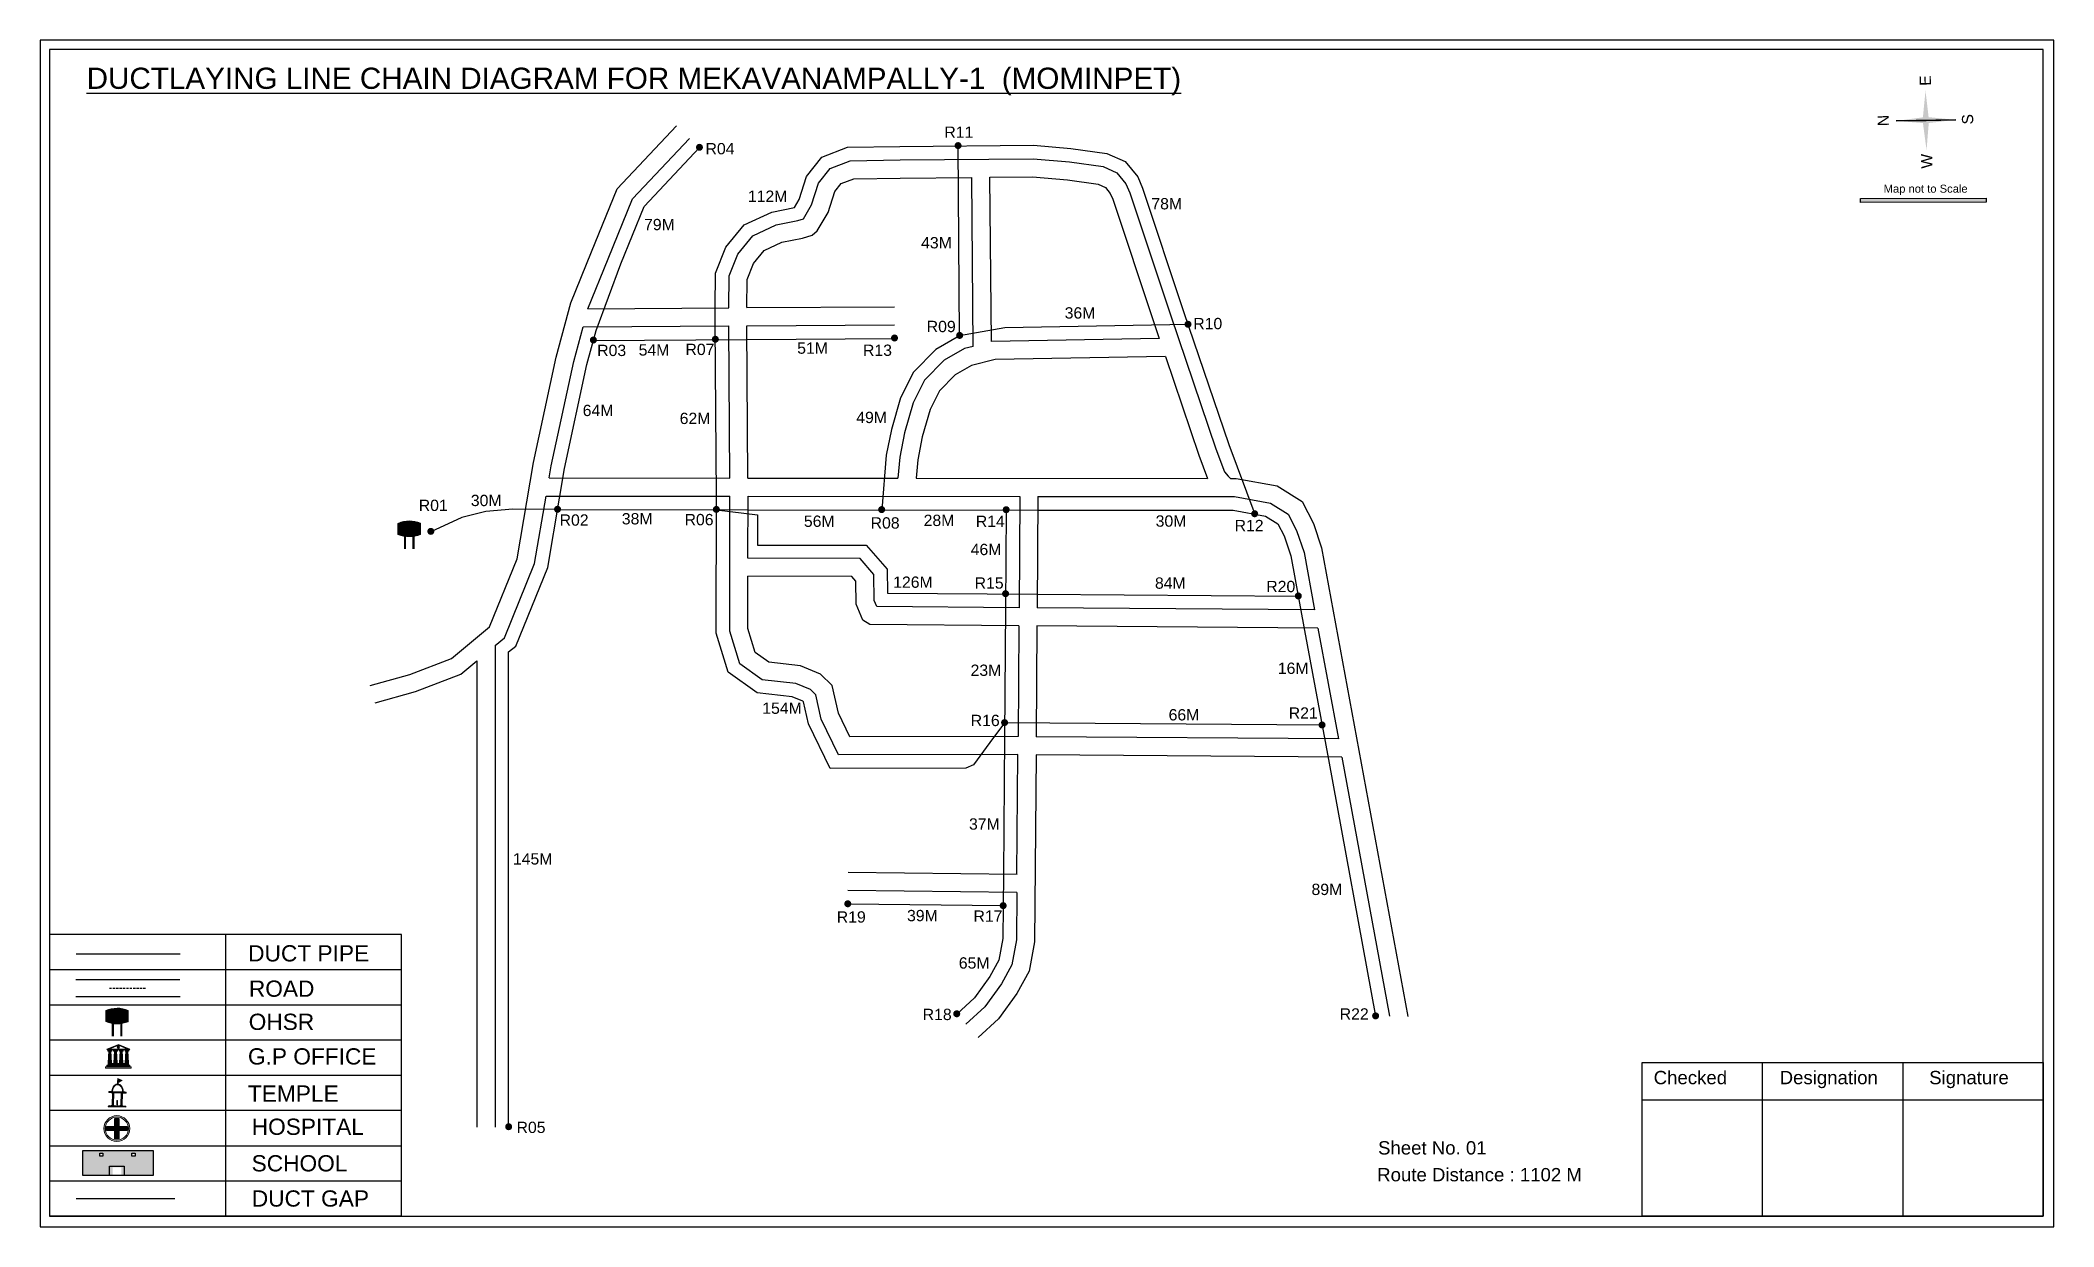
# Model space of a CAD drawing. Header units: inches. Extents: x 1241 to 8862, y 322 to 2472.
# Drawn here: x 2805 to 3695, y 1947 to 2472 of the extents above; entities that cross this region are included whole.
import ezdxf

# ---------------------------------------------------------------- set-up
doc = ezdxf.new("R2010")
doc.units = ezdxf.units.IN
doc.header["$MEASUREMENT"] = 0
doc.linetypes.add('DASHEDX2', pattern=[1.5, 1, -0.5])
for name, color, linetype in [('LANDMARK', 7, 'Continuous'), ('OHT', 7, 'Continuous'), ('pipe', 5, 'Continuous')]:
    doc.layers.add(name, color=color, linetype=linetype)
doc.styles.get("Standard").update_dxf_attribs({"font": 'arial.ttf'})

msp = doc.modelspace()

# ---------------------------------------------------------------- texts
at = {"color": 242, "true_color": 0xcd2027}
msp.add_text('%%UDUCTLAYING LINE CHAIN DIAGRAM FOR MEKAVANAMPALLY-1  (MOMINPET)', height=9.375, dxfattribs=at).set_placement((2825.55, 2450.35))
for s, p in [('E', (3640.91, 2451.75)), ('N', (3622.33, 2433.9)), ('S', (3659.61, 2434.64)), ('W', (3641.56, 2415.15))]:
    msp.add_text(s, height=4.95, rotation=91.00631).set_placement(p)
for s, height, p in [('R11', 5, (3204.75, 2428.71)), ('R04', 5, (3099.15, 2421.42)), ('112M', 5, (3117.88, 2400.39)), ('Map not to Scale', 3.5424, (3620, 2404.46)), ('78M', 5, (3296.25, 2397.07)), ('79M', 5, (3071.98, 2387.88)), ('43M', 5, (3194.46, 2379.83)), ('36M', 5, (3257.93, 2348.81)), ('R09', 5, (3196.95, 2342.81)), ('R10', 5, (3314.78, 2344.1)), ('R03', 5, (3051.26, 2332.24)), ('54M', 5, (3069.59, 2332.45)), ('R07', 5, (3090.28, 2332.69)), ('51M', 5, (3139.68, 2333.26)), ('R13', 5, (3168.77, 2332.31)), ('64M', 5, (3044.86, 2305.7)), ('62M', 5, (3087.73, 2302.19)), ('49M', 5, (3165.79, 2302.61)), ('30M', 5, (2995.4, 2265.91)), ('R01', 5, (2972.38, 2263.74)), ('R02', 5, (3034.65, 2257.25)), ('38M', 5, (3062.15, 2257.81)), ('R06', 5, (3089.9, 2257.44)), ('56M', 5, (3142.64, 2256.72)), ('R08', 5, (3172.15, 2255.97)), ('28M', 5, (3195.59, 2257.1)), ('R14', 5, (3218.65, 2256.68)), ('30M', 5, (3298.16, 2256.8)), ('R12', 5, (3333.06, 2254.82)), ('46M', 5, (3216.39, 2244.24)), ('126M', 5, (3182.12, 2229.78)), ('R15', 5, (3218.14, 2229.41)), ('84M', 5, (3297.85, 2229.37)), ('R20', 5, (3347.07, 2227.87)), ('23M', 5, (3216.33, 2190.85)), ('16M', 5, (3352.17, 2191.72)), ('154M', 5, (3124.24, 2174.08)), ('R16', 5, (3216.4, 2168.65)), ('66M', 5, (3303.88, 2171.15)), ('R21', 5, (3357, 2171.93)), ('37M', 5, (3215.64, 2122.87)), ('145M', 5, (3014, 2107.46)), ('89M', 5, (3367.06, 2093.97)), ('R19', 5, (3157.17, 2081.78)), ('39M', 5, (3188.24, 2082.39)), ('R17', 5, (3217.62, 2082.15)), ('DUCT PIPE', 7.178, (2896.97, 2064.61)), ('65M', 5, (3211.13, 2061.45)), ('ROAD ', 7.178, (2897.28, 2049)), ('OHSR', 7.178, (2897.19, 2034.34)), ('R18', 5, (3195.17, 2038.69)), ('R22', 5, (3379.53, 2038.9)), ('G.P OFFICE', 7.178, (2896.86, 2019.05)), ('Checked', 5.886, (3518.33, 2010.34)), ('Designation', 5.886, (3574.03, 2010.34)), ('Signature', 5.886, (3640.13, 2010.34)), ('TEMPLE', 7.178, (2896.85, 2002.64)), ('HOSPITAL', 7.178, (2898.53, 1987.95)), ('R05', 5, (3015.61, 1988.77)), ('Sheet No. 01', 5.886, (3396.47, 1979.27)), ('SCHOOL', 7.178, (2898.48, 1971.79)), ('Route Distance : 1102 M', 5.886, (3396.1, 1967.41)), ('DUCT GAP', 7.178, (2898.58, 1956.23))]:
    msp.add_text(s, height=height).set_placement(p)

# ---------------------------------------------------------------- blocks, each defined once
blk = doc.blocks.new('OHT')
at = {"linetype": 'Continuous', "lineweight": 0, "true_color": 0x0ffffc}
blk.add_hatch(color=4, dxfattribs=at).paths.add_polyline_path([(0.012, 1), (0, 1, 0.101323), (-0.4, 0.916), (-0.4, 0.525, 0.194075), (0.399, 0.521), (0.399, 0.921, 0.097877)])
at = {"color": 4, "linetype": 'Continuous', "lineweight": 0, "true_color": 0x0ffffc, "flags": 128}
for points in [[(-0.4, 0.525), (-0.4, 0.916)], [(0.399, 0.521), (0.399, 0.921)]]:
    blk.add_lwpolyline(points, dxfattribs=at)
at = {"color": 4, "linetype": 'Continuous', "lineweight": 0, "true_color": 0x0ffffc, "const_width": 0.075, "flags": 128}
for points in [[(-0.15, 0), (-0.15, 0.475)], [(0.15, 0), (0.15, 0.473)]]:
    blk.add_lwpolyline(points, dxfattribs=at)
at = {"color": 4, "linetype": 'Continuous', "lineweight": 0, "true_color": 0x0ffffc}
for centre, radius, start, end in [((0.006, -0.019), 1.019, 67.31091, 113.47108), ((0.004, 1.513), 1.068, 247.76824, 291.70073)]:
    blk.add_arc(centre, radius, start, end, dxfattribs=at)
blk = doc.blocks.new('Government_Office')
at = {"linetype": 'Continuous', "lineweight": 0, "true_color": 0xff0000}
h = blk.add_hatch(color=1, dxfattribs=at)
h.paths.add_polyline_path([(0.44, 0.72), (0.45, 0.75), (0, 0.93), (-0.45, 0.75), (-0.44, 0.72)])
h.paths.add_polyline_path([(0.355, 0.75), (-0.355, 0.75), (0, 0.9)], flags=16)
h.paths.add_polyline_path([(0, 0.778, -1), (0, 0.872, -1)], flags=0)
h = blk.add_hatch(color=1, dxfattribs=at)
edge = h.paths.add_edge_path()
edge.add_arc((0, 0.825), 0.0467, 90, 270)
edge.add_arc((0, 0.825), 0.0467, 270, 450)
for points in [[(-0.5, 0.05), (0.5, 0.05), (0.5, 0), (-0.5, 0)], [(-0.45, 0.075), (-0.45, 0.12), (0.45, 0.12), (0.45, 0.075)], [(-0.4, 0.14), (-0.4, 0.18), (0.4, 0.18), (0.4, 0.14)]]:
    blk.add_hatch(color=1, dxfattribs=at).paths.add_polyline_path(points)
h = blk.add_hatch(color=1, dxfattribs=at)
edge = h.paths.add_edge_path()
edge.add_line((-0.27, 0.195), (-0.295, 0.675))
edge.add_line((-0.295, 0.675), (-0.29, 0.675))
edge.add_arc((-0.278, 0.688), 0.0176, 225.30401, 441.56588)
edge.add_line((-0.275, 0.705), (-0.395, 0.705))
edge.add_arc((-0.392, 0.688), 0.0176, 98.43412, 314.69599)
edge.add_line((-0.38, 0.675), (-0.375, 0.675))
edge.add_line((-0.375, 0.675), (-0.4, 0.195))
edge.add_line((-0.4, 0.195), (-0.27, 0.195))
h = blk.add_hatch(color=1, dxfattribs=at)
edge = h.paths.add_edge_path()
edge.add_line((-0.047, 0.195), (-0.072, 0.675))
edge.add_line((-0.072, 0.675), (-0.067, 0.675))
edge.add_arc((-0.054, 0.688), 0.0176, 225.30401, 441.56588)
edge.add_line((-0.052, 0.705), (-0.172, 0.705))
edge.add_arc((-0.169, 0.688), 0.0176, 98.43412, 314.69599)
edge.add_line((-0.157, 0.675), (-0.152, 0.675))
edge.add_line((-0.152, 0.675), (-0.177, 0.195))
edge.add_line((-0.177, 0.195), (-0.047, 0.195))
h = blk.add_hatch(color=1, dxfattribs=at)
edge = h.paths.add_edge_path()
edge.add_line((0.177, 0.195), (0.152, 0.675))
edge.add_line((0.152, 0.675), (0.157, 0.675))
edge.add_arc((0.169, 0.688), 0.0176, 225.30401, 441.56588)
edge.add_line((0.172, 0.705), (0.052, 0.705))
edge.add_arc((0.054, 0.688), 0.0176, 98.43412, 314.69599)
edge.add_line((0.067, 0.675), (0.072, 0.675))
edge.add_line((0.072, 0.675), (0.047, 0.195))
edge.add_line((0.047, 0.195), (0.177, 0.195))
h = blk.add_hatch(color=1, dxfattribs=at)
edge = h.paths.add_edge_path()
edge.add_line((0.4, 0.195), (0.375, 0.675))
edge.add_line((0.375, 0.675), (0.38, 0.675))
edge.add_arc((0.392, 0.688), 0.0176, 225.30401, 441.56588)
edge.add_line((0.395, 0.705), (0.275, 0.705))
edge.add_arc((0.278, 0.688), 0.0176, 98.43412, 314.69599)
edge.add_line((0.29, 0.675), (0.295, 0.675))
edge.add_line((0.295, 0.675), (0.27, 0.195))
edge.add_line((0.27, 0.195), (0.4, 0.195))
at = {"color": 1, "linetype": 'Continuous', "lineweight": 0, "true_color": 0xff0000, "flags": 128}
for points in [[(-0.45, 0.75), (-0.44, 0.72), (0.44, 0.72), (0.45, 0.75), (0, 0.93)], [(-0.355, 0.75), (0.355, 0.75), (0, 0.9)], [(-0.5, 0.05), (0.5, 0.05), (0.5, 0), (-0.5, 0)], [(-0.45, 0.075), (-0.45, 0.12), (0.45, 0.12), (0.45, 0.075)], [(-0.4, 0.14), (-0.4, 0.18), (0.4, 0.18), (0.4, 0.14)]]:
    blk.add_lwpolyline(points, close=True, dxfattribs=at)
for points in [[(0, 0.872, 1), (0, 0.778, 1)], [(-0.27, 0.195), (-0.295, 0.675), (-0.29, 0.675, 1.379694), (-0.275, 0.705), (-0.395, 0.705, 1.379694), (-0.38, 0.675), (-0.375, 0.675), (-0.4, 0.195)], [(-0.047, 0.195), (-0.072, 0.675), (-0.067, 0.675, 1.379694), (-0.052, 0.705), (-0.172, 0.705, 1.379694), (-0.157, 0.675), (-0.152, 0.675), (-0.177, 0.195)], [(0.177, 0.195), (0.152, 0.675), (0.157, 0.675, 1.379694), (0.172, 0.705), (0.052, 0.705, 1.379694), (0.067, 0.675), (0.072, 0.675), (0.047, 0.195)], [(0.4, 0.195), (0.375, 0.675), (0.38, 0.675, 1.379694), (0.395, 0.705), (0.275, 0.705, 1.379694), (0.29, 0.675), (0.295, 0.675), (0.27, 0.195)]]:
    blk.add_lwpolyline(points, format="xyb", close=True, dxfattribs=at)
blk = doc.blocks.new('Temple')
at = {"linetype": 'Continuous', "lineweight": 0, "true_color": 0xff0000}
h = blk.add_hatch(color=1, dxfattribs=at)
edge = h.paths.add_edge_path()
edge.add_line((0.175, 0.49), (0.225, 0.49))
edge.add_line((0.225, 0.49), (0.225, 0.497))
edge.add_line((0.225, 0.497), (0.307, 0.497))
edge.add_line((0.307, 0.497), (0.307, 0.533))
edge.add_line((0.307, 0.533), (0.257, 0.533))
edge.add_line((0.257, 0.533), (0.257, 0.54))
edge.add_line((0.257, 0.54), (0.2, 0.54))
edge.add_spline(control_points=[(0.2, 0.54), (0.2, 0.589), (0.19, 0.638), (0.142, 0.743), (0.092, 0.79), (0.027, 0.805), (0.02, 0.806), (0.012, 0.806)], knot_values=[4.712389, 4.712389, 4.712389, 4.712389, 5.278166, 5.278166, 6.117402, 6.117402, 6.223801, 6.223801, 6.223801, 6.223801], degree=3, periodic=0)
edge.add_line((0.012, 0.806), (0.012, 0.79))
edge.add_line((0.012, 0.79), (-0.012, 0.79))
edge.add_line((-0.012, 0.79), (-0.012, 0.806))
edge.add_spline(control_points=[(-0.012, 0.806), (-0.055, 0.802), (-0.096, 0.781), (-0.171, 0.699), (-0.197, 0.628), (-0.2, 0.55), (-0.2, 0.545), (-0.2, 0.54)], knot_values=[6.343965, 6.343965, 6.343965, 6.343965, 6.956638, 6.956638, 7.795874, 7.795874, 7.853982, 7.853982, 7.853982, 7.853982], degree=3, periodic=0)
edge.add_line((-0.2, 0.54), (-0.257, 0.54))
edge.add_line((-0.257, 0.54), (-0.257, 0.533))
edge.add_line((-0.257, 0.533), (-0.307, 0.533))
edge.add_line((-0.307, 0.533), (-0.307, 0.497))
edge.add_line((-0.307, 0.497), (-0.225, 0.497))
edge.add_line((-0.225, 0.497), (-0.225, 0.49))
edge.add_line((-0.225, 0.49), (-0.175, 0.49))
edge.add_line((-0.175, 0.49), (-0.175, 0.07))
edge.add_arc((-0.205, 0.07), 0.03, -90, 0, ccw=False)
edge.add_line((-0.205, 0.04), (-0.257, 0.04))
edge.add_line((-0.257, 0.04), (-0.257, 0.033))
edge.add_line((-0.257, 0.033), (-0.307, 0.033))
edge.add_line((-0.307, 0.033), (-0.307, 0))
edge.add_line((-0.307, 0), (0.307, 0))
edge.add_line((0.307, 0), (0.307, 0.033))
edge.add_line((0.307, 0.033), (0.257, 0.033))
edge.add_line((0.257, 0.033), (0.257, 0.04))
edge.add_line((0.257, 0.04), (0.205, 0.04))
edge.add_arc((0.205, 0.07), 0.03, 180, 270, ccw=False)
edge.add_line((0.175, 0.07), (0.175, 0.49))
h.paths.add_polyline_path([(0.125, 0.07, -0.414214), (0.095, 0.04), (0.05, 0.04), (0.05, 0.033), (-0.05, 0.033), (-0.05, 0.04), (-0.095, 0.04, -0.414214), (-0.125, 0.07), (-0.125, 0.497), (0.125, 0.497)], flags=16)
edge = h.paths.add_edge_path(flags=16)
edge.add_ellipse((0, 0.54), major_axis=(0, 0.242), ratio=0.722808, start_angle=270, end_angle=450, ccw=False)
edge.add_line((0.175, 0.54), (-0.175, 0.54))
h.paths.add_polyline_path([(0.012, 0.23), (0.012, 0.07), (-0.012, 0.07), (-0.012, 0.23)], flags=0)
h = blk.add_hatch(color=1, dxfattribs=at)
edge = h.paths.add_edge_path()
edge.add_line((0.012, 0.857), (0, 0.85))
edge.add_line((0, 0.85), (-0.003, 0.925))
edge.add_line((-0.003, 0.925), (-0.012, 0.925))
edge.add_line((-0.012, 0.925), (-0.012, 0.806))
edge.add_spline(control_points=[(-0.012, 0.806), (-0.004, 0.807), (0.004, 0.807), (0.012, 0.806)], knot_values=[6.223801, 6.223801, 6.223801, 6.223801, 6.343965, 6.343965, 6.343965, 6.343965], degree=3, periodic=0)
edge.add_line((0.012, 0.806), (0.012, 0.857))
h = blk.add_hatch(color=1, dxfattribs=at)
edge = h.paths.add_edge_path()
edge.add_line((0.012, 0.79), (0.012, 0.806))
edge.add_spline(control_points=[(0.012, 0.806), (0.004, 0.807), (-0.004, 0.807), (-0.012, 0.806)], knot_values=[6.223801, 6.223801, 6.223801, 6.223801, 6.343965, 6.343965, 6.343965, 6.343965], degree=3, periodic=0)
edge.add_line((-0.012, 0.806), (-0.012, 0.79))
edge.add_line((-0.012, 0.79), (0.012, 0.79))
at = {"linetype": 'Continuous', "lineweight": 0, "true_color": 0xe66000}
blk.add_hatch(color=32, dxfattribs=at).paths.add_polyline_path([(-0.006, 1), (0.147, 0.931), (0, 0.85)])
at = {"color": 1, "linetype": 'Continuous', "lineweight": 0, "true_color": 0xff0000, "flags": 128}
for points in [[(0.012, 0.925), (-0.012, 0.925), (-0.012, 0.79), (0.012, 0.79)], [(0.012, 0.23), (-0.012, 0.23), (-0.012, 0.07), (0.012, 0.07)]]:
    blk.add_lwpolyline(points, close=True, dxfattribs=at)
at = {"color": 32, "linetype": 'Continuous', "lineweight": 0, "true_color": 0xe66000, "flags": 128}
blk.add_lwpolyline([(-0.006, 1), (0.147, 0.931), (0, 0.85), (-0.006, 1)], dxfattribs=at)
at = {"color": 1, "linetype": 'Continuous', "lineweight": 0, "true_color": 0xff0000, "flags": 128}
blk.add_lwpolyline([(0.2, 0.54), (0.257, 0.54), (0.257, 0.533), (0.307, 0.533), (0.307, 0.497), (0.225, 0.497), (0.225, 0.49), (0.175, 0.49), (0.175, 0.07, 0.414214), (0.205, 0.04), (0.257, 0.04), (0.257, 0.033), (0.307, 0.033), (0.307, 0), (-0.307, 0), (-0.307, 0.033), (-0.257, 0.033), (-0.257, 0.04), (-0.205, 0.04, 0.414214), (-0.175, 0.07), (-0.175, 0.49), (-0.225, 0.49), (-0.225, 0.497), (-0.307, 0.497), (-0.307, 0.533), (-0.257, 0.533), (-0.257, 0.54), (-0.2, 0.54)], format="xyb", dxfattribs=at)
blk.add_lwpolyline([(-0.175, 0.54), (0.175, 0.54)], dxfattribs=at)
blk.add_lwpolyline([(0.125, 0.497), (0.125, 0.07, -0.414214), (0.095, 0.04), (0.05, 0.04), (0.05, 0.033), (-0.05, 0.033), (-0.05, 0.04), (-0.095, 0.04, -0.414214), (-0.125, 0.07), (-0.125, 0.497)], format="xyb", close=True, dxfattribs=at)
at = {"color": 1, "linetype": 'Continuous', "lineweight": 0, "true_color": 0xff0000}
blk.add_ellipse((0, 0.54), major_axis=(0, 0.242), ratio=0.722808, start_param=4.712389, end_param=7.853982, dxfattribs=at)
blk.add_open_spline([(0.2, 0.54), (0.2, 0.589), (0.19, 0.638), (0.142, 0.743), (0.092, 0.79), (-0.023, 0.816), (-0.085, 0.794), (-0.171, 0.699), (-0.197, 0.628), (-0.2, 0.55), (-0.2, 0.545), (-0.2, 0.54)], degree=3, knots=[4.712389, 4.712389, 4.712389, 4.712389, 5.278166, 5.278166, 6.117402, 6.117402, 6.956638, 6.956638, 7.795874, 7.795874, 7.853982, 7.853982, 7.853982, 7.853982], dxfattribs=at)
blk = doc.blocks.new('*U16')
at = {"color": 0, "linetype": 'DASHEDX2', "transparency": 16777216}
blk.add_line((-8.22, 0), (8.01, 0), dxfattribs=at)
blk = doc.blocks.new('Hospital')
at = {"linetype": 'Continuous', "lineweight": 0, "true_color": 0x000000}
h = blk.add_hatch(color=18, dxfattribs=at)
h.paths.add_polyline_path([(-0.5, 0, 1), (0.5, 0, 1)])
h.paths.add_polyline_path([(0.446, 0, -1), (-0.446, 0, -1)], flags=16)
at = {"linetype": 'Continuous', "true_color": 0xff0000}
blk.add_hatch(color=1, dxfattribs=at).paths.add_polyline_path([(-0.394, 0.08), (-0.08, 0.08), (-0.08, 0.394), (0.08, 0.394), (0.08, 0.08), (0.394, 0.08), (0.394, -0.08), (0.08, -0.08), (0.08, -0.394), (-0.08, -0.394), (-0.08, -0.08), (-0.394, -0.08)])
at = {"color": 1, "linetype": 'Continuous', "true_color": 0xff0000, "flags": 128}
blk.add_lwpolyline([(-0.394, 0.08), (-0.08, 0.08), (-0.08, 0.394), (0.08, 0.394), (0.08, 0.08), (0.394, 0.08), (0.394, -0.08), (0.08, -0.08), (0.08, -0.394), (-0.08, -0.394), (-0.08, -0.08), (-0.394, -0.08)], close=True, dxfattribs=at)
at = {"color": 18, "linetype": 'Continuous', "lineweight": 0, "true_color": 0x000000}
for radius in [0.5, 0.446]:
    blk.add_circle((0, 0), radius, dxfattribs=at)

# ---------------------------------------------------------------- hatches: boundary and pattern name
at = {"ltscale": 0.5}
h = msp.add_hatch(color=5, dxfattribs=at)
h.dxf.hatch_style = 1
h.paths.add_polyline_path([(3098.03, 2424.52, 1), (3094.92, 2424.52, 1)])
h = msp.add_hatch(color=5, dxfattribs=at)
h.dxf.hatch_style = 1
h.paths.add_polyline_path([(3212.36, 2425.28, 1), (3209.24, 2425.28, 1)])
at = {"true_color": 0x0093dd}
h = msp.add_hatch(color=142, dxfattribs=at)
h.dxf.hatch_style = 1
h.paths.add_polyline_path([(3609.82, 2401.95), (3609.83, 2400.11), (3665.33, 2400.23), (3665.33, 2402.08)])
at = {"ltscale": 0.5}
h = msp.add_hatch(color=5, dxfattribs=at)
h.dxf.hatch_style = 1
h.paths.add_polyline_path([(3105.05, 2339.68, 1), (3101.93, 2339.68, 1)])
h = msp.add_hatch(color=5, dxfattribs=at)
h.dxf.hatch_style = 1
h.paths.add_polyline_path([(3184.27, 2340.22, 1), (3181.15, 2340.22, 1)])
h = msp.add_hatch(color=5, dxfattribs=at)
h.dxf.hatch_style = 1
h.paths.add_polyline_path([(3213.06, 2341.35, 1), (3209.94, 2341.35, 1)])
h = msp.add_hatch(color=5, dxfattribs=at)
h.dxf.hatch_style = 1
h.paths.add_polyline_path([(3314.02, 2346.29, 1), (3310.9, 2346.29, 1)])
h = msp.add_hatch(color=5, dxfattribs=at)
h.dxf.hatch_style = 1
h.paths.add_polyline_path([(3051.15, 2339.32, 1), (3048.03, 2339.32, 1)])
h = msp.add_hatch(color=5, dxfattribs=at)
h.dxf.hatch_style = 1
h.paths.add_polyline_path([(3035.29, 2264.51, 1), (3032.17, 2264.51, 1)])
h = msp.add_hatch(color=5, dxfattribs=at)
h.dxf.hatch_style = 1
h.paths.add_polyline_path([(3105.51, 2264.44, 1), (3102.39, 2264.44, 1)])
h = msp.add_hatch(color=5, dxfattribs=at)
h.dxf.hatch_style = 1
h.paths.add_polyline_path([(3178.59, 2264.37, 1), (3175.47, 2264.37, 1)])
h = msp.add_hatch(color=5, dxfattribs=at)
h.dxf.hatch_style = 1
h.paths.add_polyline_path([(3233.64, 2264.32, 1), (3230.52, 2264.32, 1)])
h = msp.add_hatch(color=5, dxfattribs=at)
h.dxf.hatch_style = 1
h.paths.add_polyline_path([(3343.5, 2262.52, 1), (3340.39, 2262.52, 1)])
h = msp.add_hatch(color=5, dxfattribs=at)
h.dxf.hatch_style = 1
h.paths.add_polyline_path([(2979.27, 2254.74, 1), (2976.16, 2254.74, 1)])
h = msp.add_hatch(color=5, dxfattribs=at)
h.dxf.hatch_style = 1
h.paths.add_polyline_path([(3233.36, 2227.18, 1), (3230.24, 2227.18, 1)])
h = msp.add_hatch(color=5, dxfattribs=at)
h.dxf.hatch_style = 1
h.paths.add_polyline_path([(3362.78, 2226.19, 1), (3359.67, 2226.19, 1)])
h = msp.add_hatch(color=5, dxfattribs=at)
h.dxf.hatch_style = 1
h.paths.add_polyline_path([(3232.92, 2170.22, 1), (3229.81, 2170.22, 1)])
h = msp.add_hatch(color=5, dxfattribs=at)
h.dxf.hatch_style = 1
h.paths.add_polyline_path([(3373.27, 2169.15, 1), (3370.15, 2169.15, 1)])
h = msp.add_hatch(color=5, dxfattribs=at)
h.dxf.hatch_style = 1
h.paths.add_polyline_path([(3163.61, 2090.1, 1), (3160.49, 2090.1, 1)])
h = msp.add_hatch(color=5, dxfattribs=at)
h.dxf.hatch_style = 1
h.paths.add_polyline_path([(3232.31, 2089.28, 1), (3229.19, 2089.28, 1)])
h = msp.add_hatch(color=5, dxfattribs=at)
h.dxf.hatch_style = 1
h.paths.add_polyline_path([(3211.78, 2041.47, 1), (3208.66, 2041.47, 1)])
h = msp.add_hatch(color=5, dxfattribs=at)
h.dxf.hatch_style = 1
h.paths.add_polyline_path([(3396.96, 2040.55, 1), (3393.84, 2040.55, 1)])
h = msp.add_hatch(color=5, dxfattribs=at)
h.dxf.hatch_style = 1
h.paths.add_polyline_path([(3013.68, 1991.55, 1), (3010.57, 1991.55, 1)])
at = {"true_color": 0xc8c92d}
h = msp.add_hatch(color=52, dxfattribs=at)
h.dxf.hatch_style = 1
h.paths.add_polyline_path([(2830.01, 1981.02), (2823.85, 1981.02), (2823.85, 1969.93), (2830.01, 1969.93)])
h.paths.add_polyline_path([(2854.86, 1981.02), (2848.7, 1981.02), (2848.7, 1969.93), (2854.86, 1969.93)])
at = {"true_color": 0x293189}
h = msp.add_hatch(color=177, dxfattribs=at)
h.dxf.hatch_style = 1
h.paths.add_polyline_path([(2848.7, 1981.02), (2830.01, 1981.02), (2830.01, 1969.93), (2837.02, 1969.93), (2837.02, 1973.57), (2840.88, 1973.57), (2840.88, 1969.93), (2848.7, 1969.93)])
h.paths.add_polyline_path([(2832.68, 1978.55), (2831.31, 1978.55), (2831.31, 1979.82), (2832.68, 1979.82)], flags=16)
h.paths.add_polyline_path([(2845.56, 1978.55), (2845.56, 1979.82), (2846.93, 1979.82), (2846.93, 1978.55)], flags=16)

# ---------------------------------------------------------------- linework, layer by layer
for p, q in [((3651.89, 2436.66), (3625.59, 2436.2)), ((3625.59, 2436.2), (3651.89, 2436.66)), ((3651.89, 2436.66), (3625.59, 2436.2)), ((3638.76, 2436.43), (3651.89, 2436.66)), ((2809.17, 2076.46), (2809.17, 1953.24)), ((2886.93, 2076.46), (2886.93, 1952.03)), ((2964.7, 2060.91), (2809.17, 2060.91)), ((2820.82, 2056.61), (2866.71, 2056.61)), ((2820.82, 2049.09), (2866.94, 2049.09)), ((2964.7, 2045.35), (2809.17, 2045.35)), ((2964.7, 2029.8), (2809.17, 2029.8)), ((2964.7, 2014.25), (2809.17, 2014.25)), ((2964.7, 1998.69), (2809.17, 1998.69)), ((2809.17, 1983.14), (2964.7, 1983.14)), ((2809.17, 1967.59), (2964.7, 1967.59)), ((2809.16, 1953.01), (2809.16, 1952.05)), ((2809.17, 1953.24), (2809.17, 1952.03)), ((2964.7, 1952.03), (2809.17, 1952.03))]:
    msp.add_line(p, q)
at = {"color": 1}
msp.add_line((3625.59, 2436.2), (3638.75, 2436.43), dxfattribs=at)
at = {"color": 242, "true_color": 0xcd2027}
for p, q in [((3566.23, 2019.88), (3566.23, 1951.99)), ((3628.43, 2019.88), (3628.43, 1951.99)), ((3513.26, 2003.44), (3690.48, 2003.44))]:
    msp.add_line(p, q, dxfattribs=at)
for points in [[(2805.05, 2471.84), (2805.05, 1947.34), (3695.19, 1947.34), (3695.19, 2471.84)], [(2809.16, 2467.82), (2809.16, 1952.05), (3690.48, 1952.05), (3690.48, 2467.82)], [(2854.93, 1981.02), (2854.93, 1969.93), (2823.85, 1969.93), (2823.85, 1981.02)], [(2832.68, 1979.82), (2832.68, 1978.55), (2831.31, 1978.55), (2831.31, 1979.82)], [(2845.56, 1978.55), (2845.56, 1979.82), (2846.93, 1979.82), (2846.93, 1978.55)]]:
    msp.add_lwpolyline(points, close=True)
for points in [[(2950.96, 2186.66), (2968.39, 2191.51), (2986.89, 2198.6), (3003.59, 2212.53), (3015.84, 2242.66), (3023.07, 2285.17), (3033.09, 2331.77), (3039.56, 2355.72), (3048.74, 2378.28), (3060.05, 2406.11), (3086.28, 2433.97)], [(3047.16, 2353.16), (3056.15, 2375.27), (3066.9, 2401.71), (3092.11, 2428.48)], [(3109.4, 2353.58), (3109.4, 2353.65), (3109.55, 2367.74), (3113.42, 2377.24), (3120.03, 2385.4), (3130.33, 2390.18), (3140.02, 2392.14), (3142.41, 2392.9), (3146.04, 2399.02), (3149.16, 2408.73), (3154.27, 2415.21), (3163.13, 2418.57), (3185.14, 2418.92), (3243.94, 2419.41), (3260.05, 2418.09), (3274.95, 2415.97), (3280.96, 2413.28), (3285.04, 2408.3), (3286.68, 2404.37), (3304.8, 2350.03), (3324.8, 2291.15), (3328.58, 2281.03), (3330.24, 2279.21), (3331.26, 2278.08)], [(3117.4, 2353.63), (3117.54, 2366.14), (3120.38, 2373.13), (3125.08, 2378.92), (3132.84, 2382.52), (3142.03, 2384.38), (3146.31, 2385.74), (3148.53, 2387.54), (3153.38, 2395.71), (3156.34, 2404.91), (3159.18, 2408.52), (3164.66, 2410.59), (3185.24, 2410.92), (3216.92, 2411.19)], [(3217.54, 2336.53), (3216.92, 2411.19)], [(3224.92, 2411.25), (3243.64, 2411.41), (3259.16, 2410.14), (3272.71, 2408.21), (3275.97, 2406.75), (3278.11, 2404.13), (3279.19, 2401.56), (3297.22, 2347.48), (3299.78, 2339.93)], [(3299.78, 2339.93), (3225.52, 2338.68), (3224.92, 2411.25)], [(3047.16, 2353.16), (3109.4, 2353.58)], [(3117.4, 2353.63), (3182.71, 2354.07)], [(3030.02, 2278.37), (3030.92, 2283.66), (3040.87, 2329.89), (3044.99, 2345.14)], [(3044.99, 2345.14), (3109.45, 2345.58)], [(3109.9, 2278.29), (3109.45, 2345.58)], [(3117.45, 2345.63), (3182.71, 2346.07)], [(3117.9, 2278.28), (3117.45, 2345.63)], [(3217.54, 2336.53), (3213.7, 2335.57), (3204.64, 2330.38), (3196.03, 2321.55), (3190.94, 2311.51), (3187.19, 2298.37), (3185.02, 2287.55), (3184.23, 2278.22)], [(3227.19, 2330.71), (3216.71, 2328.08), (3209.59, 2324), (3202.61, 2316.85), (3198.43, 2308.58), (3194.97, 2296.48), (3192.96, 2286.42), (3192.26, 2278.21)], [(3302.49, 2331.97), (3227.19, 2330.71)], [(3302.49, 2331.97), (3317.27, 2288.47), (3321.14, 2278.09)], [(3006.12, 2204.23), (3010.25, 2207.67), (3023.58, 2240.46), (3028.66, 2270.37)], [(3028.66, 2270.37), (3109.96, 2270.29)], [(3030.02, 2278.37), (3109.9, 2278.29)], [(3236.85, 2103.06), (3237.26, 2156.03), (3157.98, 2155.92), (3150.34, 2171.72), (3147.92, 2182.48), (3145.55, 2184.77), (3139.05, 2187.52), (3124.2, 2189.17), (3114.32, 2196.22), (3109.9, 2210.63), (3109.96, 2270.29)], [(3109.96, 2270.23), (3109.96, 2270.29)], [(3117.9, 2278.28), (3184.23, 2278.22)], [(3117.93, 2242.89), (3117.96, 2270.28)], [(3117.96, 2270.28), (3238.13, 2270.17)], [(3192.26, 2278.21), (3321.14, 2278.09)], [(3238.13, 2270.17), (3237.75, 2220.99)], [(3246.13, 2270.16), (3245.75, 2220.93)], [(3246.13, 2270.16), (3332.98, 2270.08), (3348.95, 2267.21), (3356.81, 2262.34), (3360.48, 2255.13), (3363.77, 2245.38), (3368.44, 2219.99)], [(3331.26, 2278.08), (3333.7, 2278.08), (3351.87, 2274.82), (3362.93, 2267.96), (3367.87, 2258.24), (3371.53, 2247.39), (3409.61, 2040.32)], [(3237.32, 2164.03), (3237.32, 2164.03), (3163, 2163.93), (3157.95, 2174.37), (3155.19, 2186.58), (3150.03, 2191.56), (3141.09, 2195.34), (3127.16, 2196.89), (3121.17, 2201.16), (3117.9, 2211.82), (3117.92, 2234.89)], [(3237.69, 2212.99), (3171.84, 2213.5), (3168.65, 2215.51), (3165.73, 2222.58), (3165.6, 2232.7), (3163.82, 2234.73), (3117.92, 2234.89)], [(3237.75, 2220.99), (3174.84, 2221.48), (3173.71, 2224.21), (3173.56, 2235.74), (3167.47, 2242.72), (3117.93, 2242.89)], [(3368.44, 2219.99), (3245.75, 2220.93)], [(3237.69, 2212.99), (3237.32, 2164.03)], [(3245.69, 2212.93), (3245.32, 2163.97)], [(3369.91, 2211.98), (3369.91, 2211.98), (3369.91, 2211.98), (3245.69, 2212.93)], [(3369.91, 2211.98), (3378.93, 2162.95)], [(3006.12, 2204.23), (3006.12, 1991.41)], [(2953.11, 2178.95), (2970.9, 2183.91), (2990.99, 2191.6), (2998.12, 2197.55)], [(2998.12, 2197.55), (2998.12, 1991.41)], [(3373.39, 2193.06), (3373.39, 2193.06), (3373.39, 2193.06)], [(3378.93, 2162.95), (3245.32, 2163.97)], [(3245.26, 2155.97), (3244.63, 2073.35), (3242.18, 2060.38), (3236.73, 2050.5), (3228.65, 2039.23), (3219.69, 2031)], [(3380.4, 2154.94), (3245.26, 2155.97)], [(3380.4, 2154.94), (3401.47, 2040.35)], [(3236.89, 2103.06), (3162.22, 2103.95)], [(3236.79, 2095.06), (3162.12, 2095.96)], [(3236.79, 2095.06), (3236.63, 2074.13), (3234.55, 2063.12), (3229.95, 2054.78), (3222.63, 2044.56), (3214.28, 2036.9)], [(2964.7, 1952.03), (2964.7, 2076.46), (2809.17, 2076.46)], [(2835.69, 1969.93), (2835.69, 1974.04), (2842.21, 1974.04), (2842.21, 1969.93)]]:
    msp.add_lwpolyline(points)
at = {"color": 142, "true_color": 0x0093dd}
msp.add_lwpolyline([(3665.33, 2400.23), (3609.83, 2400.11), (3609.82, 2401.95), (3665.33, 2402.08), (3665.33, 2400.23)], dxfattribs=at)
at = {"color": 242, "true_color": 0xcd2027}
msp.add_lwpolyline([(3690.48, 1951.99), (3513.26, 1951.99), (3513.26, 2019.88), (3690.48, 2019.88)], close=True, dxfattribs=at)
for points in [[(3640.04, 2436.46), (3637.22, 2436.41), (3638.51, 2449.58)], [(3640.04, 2436.46), (3637.22, 2436.41), (3638.51, 2449.58)], [(3640.04, 2436.46), (3637.22, 2436.41), (3638.97, 2423.28)], [(3640.04, 2436.46), (3637.22, 2436.41), (3638.97, 2423.28)], [(3638.78, 2435.13), (3638.73, 2437.95), (3651.89, 2436.66)], [(3638.78, 2435.13), (3638.73, 2437.95), (3651.89, 2436.66)]]:
    msp.add_solid(points)
at = {"color": 1}
msp.add_solid([(3638.78, 2435.13), (3638.73, 2437.95), (3625.59, 2436.2)], dxfattribs=at)
msp.add_solid([(3638.78, 2435.13), (3638.73, 2437.95), (3625.59, 2436.2)], dxfattribs=at)
at = {"layer": 'OHT', "color": 5}
msp.add_line((2820.99, 2067.99), (2866.88, 2067.99), dxfattribs=at)
at = {"layer": 'OHT', "color": 1}
msp.add_line((2820.99, 1959.81), (2864.59, 1959.81), dxfattribs=at)
at = {"layer": 'pipe'}
for points in [[(3012.12, 1991.41), (3012.12, 2201.42), (3015.24, 2204.03), (3029.38, 2238.81), (3034.58, 2269.36), (3036.82, 2282.53), (3046.7, 2328.47), (3050.78, 2343.58), (3061.71, 2373.01), (3072.03, 2398.41), (3096.48, 2424.37)], [(3231.37, 2170.08), (3224.78, 2161.42), (3217.65, 2151.48), (3214.26, 2150), (3154.22, 2149.92), (3144.64, 2169.72), (3142.46, 2179.42), (3142.18, 2179.68), (3137.52, 2181.65), (3121.99, 2183.38), (3109.18, 2192.52), (3103.9, 2209.73), (3103.96, 2270.3), (3103.45, 2345.54), (3103.4, 2353.66), (3103.57, 2368.95), (3108.2, 2380.33), (3116.25, 2390.25), (3128.45, 2395.92), (3138.42, 2397.94), (3140.54, 2401.5), (3143.78, 2411.59), (3150.59, 2420.23), (3161.98, 2424.55), (3185.07, 2424.92), (3244.16, 2425.41), (3260.72, 2424.06), (3276.63, 2421.79), (3284.7, 2418.18), (3290.24, 2411.42), (3292.3, 2406.48), (3310.49, 2351.94), (3330.46, 2293.17), (3341.94, 2262.37)], [(3211.5, 2341.2), (3210.8, 2425.14)], [(3312.46, 2346.14), (3231.47, 2344.78), (3211.43, 2341.19), (3200.93, 2335.17), (3191.09, 2325.08), (3185.33, 2313.71), (3181.36, 2299.78), (3179.07, 2288.4), (3177.03, 2264.23)], [(3049.59, 2339.17), (3117.49, 2339.63), (3182.71, 2340.07)], [(3033.73, 2264.37), (3013.9, 2264.58), (3002.01, 2263.57), (2991.41, 2260.9), (2977.71, 2254.59)], [(3033.73, 2264.37), (3117.95, 2264.28), (3246.12, 2264.16), (3332.45, 2264.08), (3346.76, 2261.51), (3352.23, 2258.12), (3354.94, 2252.8), (3357.95, 2243.87), (3364.01, 2210.89), (3374.5, 2153.86), (3395.37, 2040.38)], [(3103.95, 2264.3), (3122.17, 2262), (3122.17, 2248.71), (3170.21, 2248.71), (3179.53, 2238.02), (3179.67, 2227.44), (3245.8, 2226.93), (3361.22, 2226.05)], [(3232.08, 2264.17), (3231.75, 2221.03), (3231.32, 2164.08), (3230.86, 2103.1), (3230.64, 2074.72), (3228.84, 2065.18), (3224.87, 2057.99), (3218.11, 2048.56), (3210.22, 2041.32)], [(3371.71, 2169.01), (3231.37, 2170.08)], [(3230.75, 2089.13), (3162.05, 2089.96)]]:
    msp.add_lwpolyline(points, dxfattribs=at)

# ---------------------------------------------------------------- block references
at = {"linetype": 'DASHEDX2'}
msp.add_blockref('*U16', (2843.82, 2052.85), dxfattribs=at)
at = {"layer": 'LANDMARK'}
for name, p, xscale, yscale, zscale in [('Government_Office', (2839.58, 2017.39), 11.32114773247135, 11.32114773247135, 11.32114773247135), ('Hospital', (2838.9, 1990.73), 11.41772014427468, 11.41772014427468, 11.41772014427468)]:
    msp.add_blockref(name, p, dxfattribs=dict(at, xscale=xscale, yscale=yscale, zscale=zscale))
at = {"layer": 'LANDMARK', "xscale": 12.62452535729322, "yscale": 12.62452535729322, "zscale": 12.62452535729322, "rotation": 358.3713438591284}
msp.add_blockref('Temple', (2839.01, 2000.26), dxfattribs=at)
at = {"layer": 'OHT', "xscale": 12.45189723782068, "yscale": 12.45189723782068, "zscale": 12.45189723782068}
for p in [(2968.17, 2246.88), (2838.99, 2031.49)]:
    msp.add_blockref('OHT', p, dxfattribs=at)

msp.set_redraw_order([(e.dxf.handle, doc.entitydb.next_handle()) for e in msp.query("TEXT MTEXT ATTDEF DIMENSION ARC_DIMENSION")])  # texts and dimensions are drawn at this point

doc.saveas('drawing.dxf')
